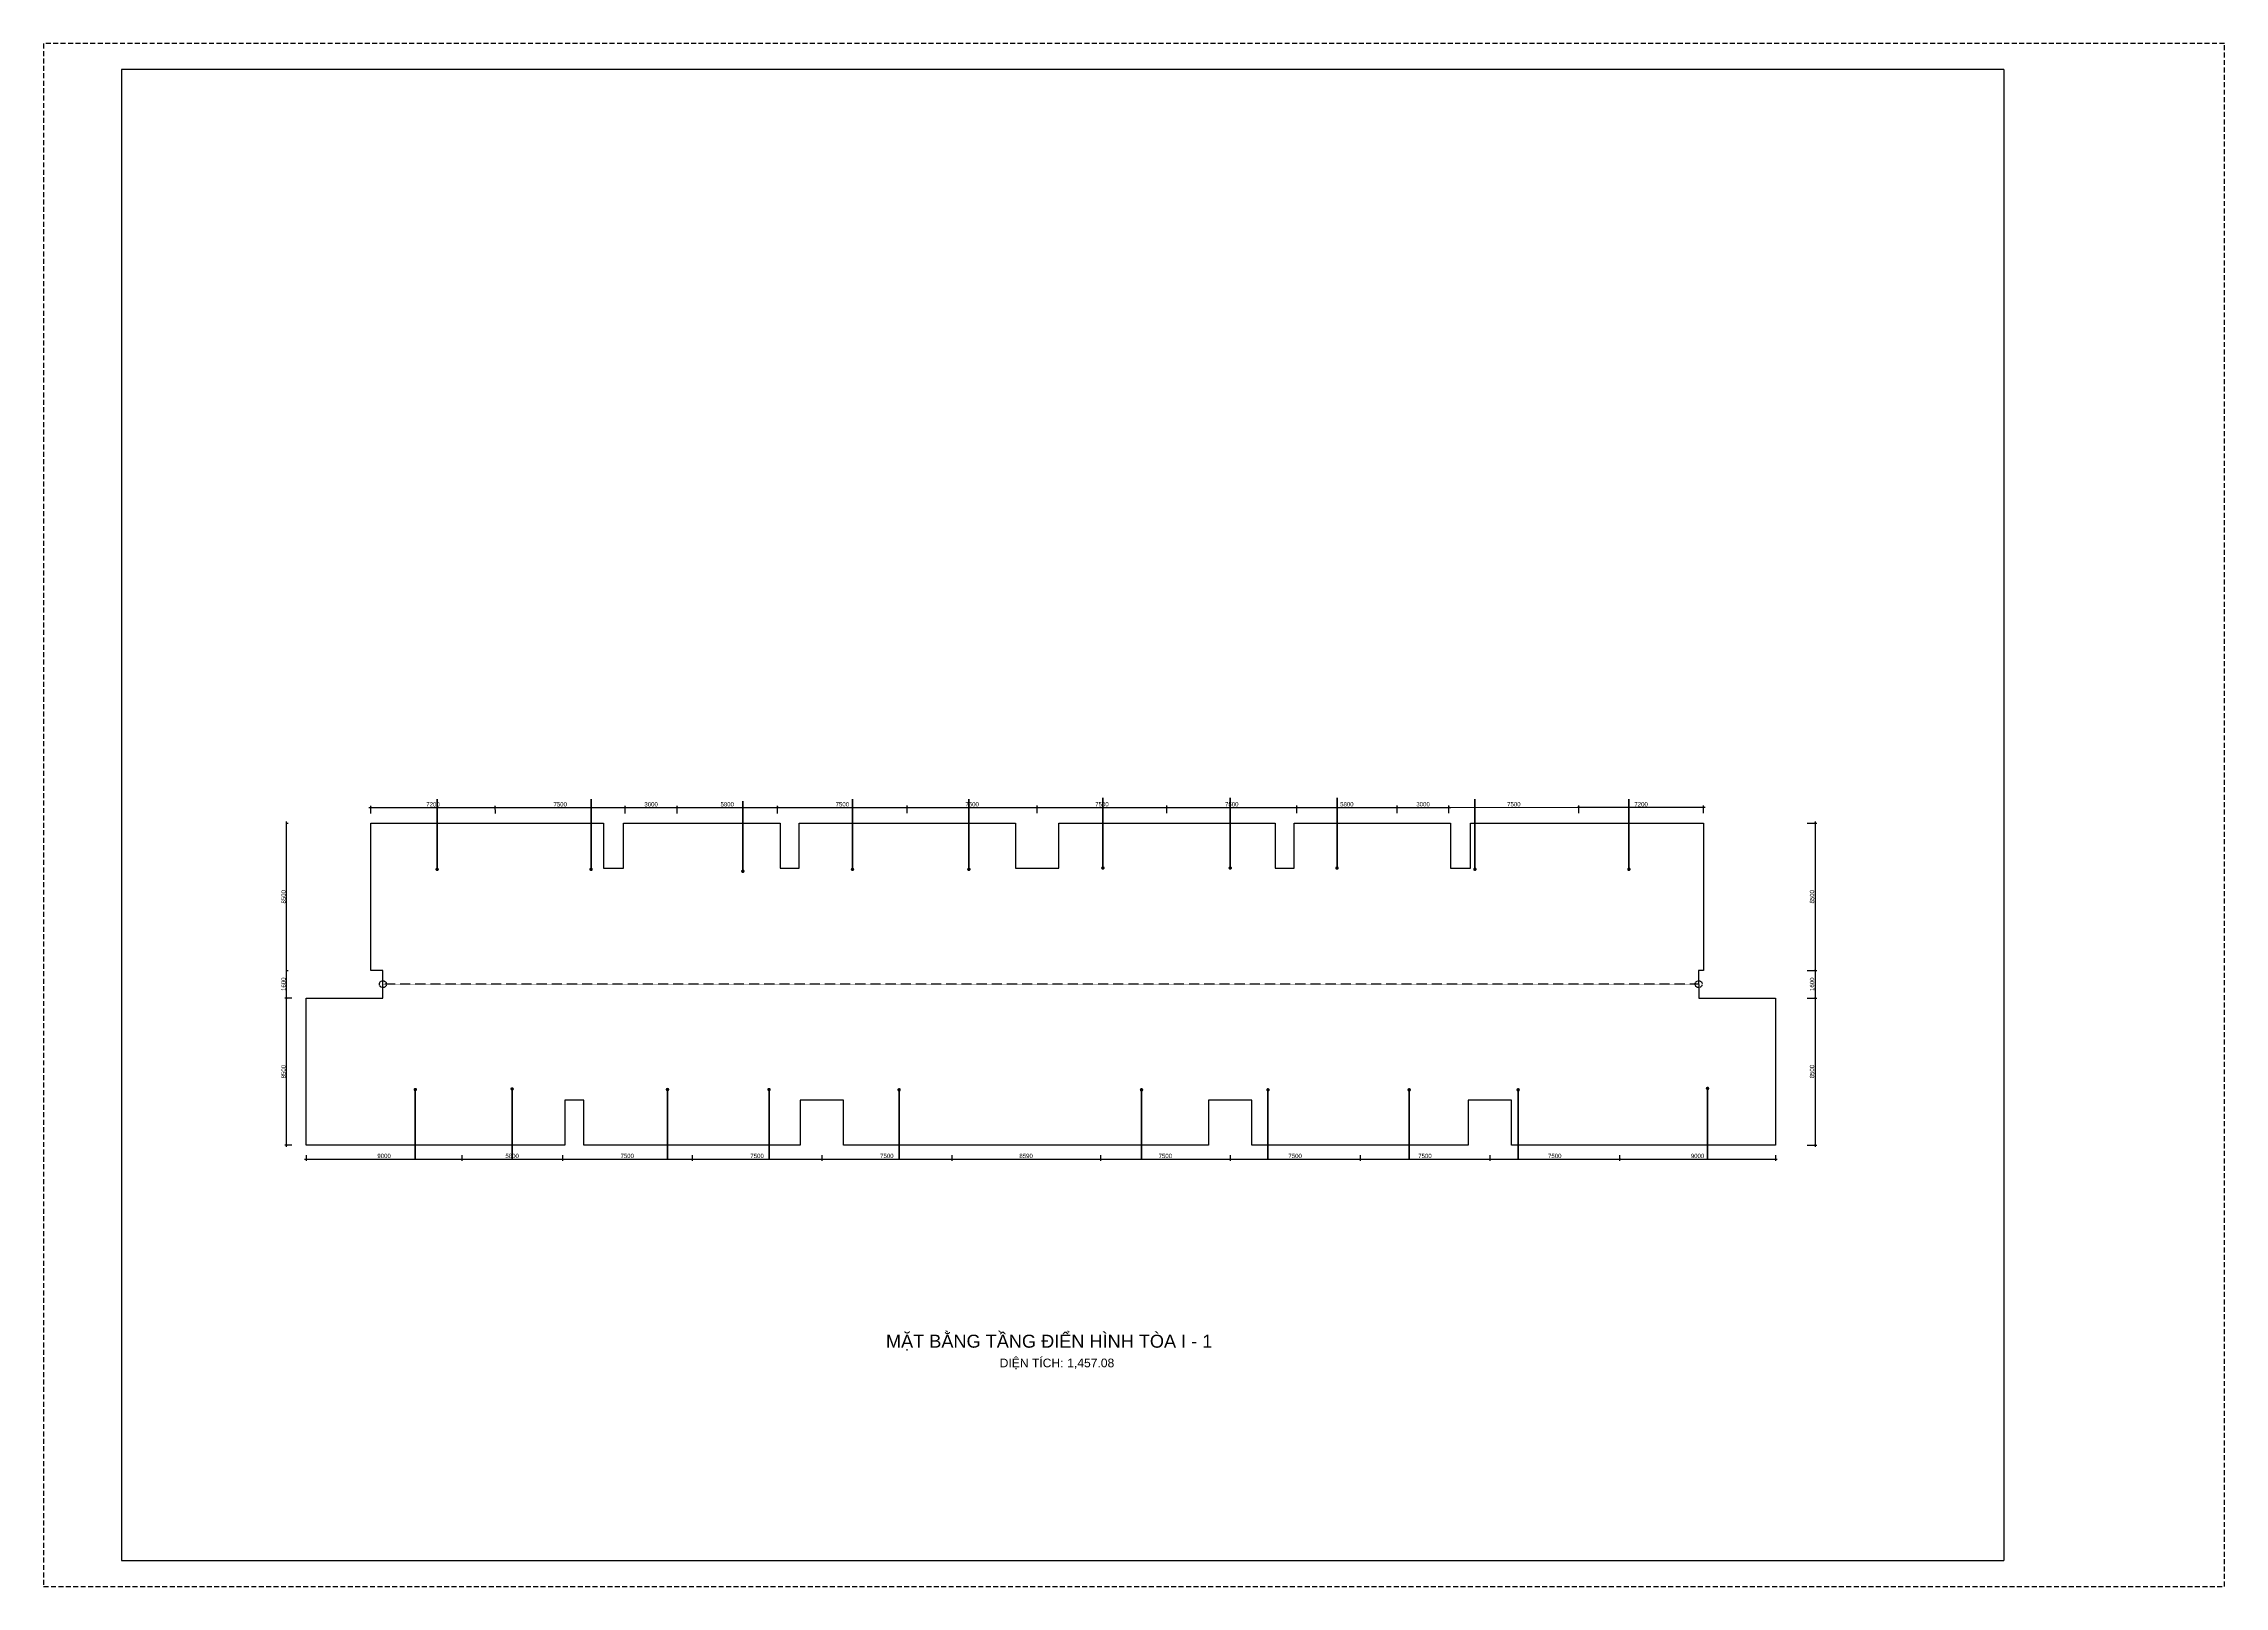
# Model space of a CAD drawing. Header units: millimetres. Extents: x 43 to 126043, y -89269 to -169.
import ezdxf
from ezdxf.enums import TextEntityAlignment as Align

# ---------------------------------------------------------------- set-up
doc = ezdxf.new("R2010")
doc.units = ezdxf.units.MM
doc.linetypes.add('HIDDEN', pattern=[9.525, 6.35, -3.175])
doc.layers.get('0').update_dxf_attribs({"color": 231})
doc.layers.get('DefPoints').update_dxf_attribs({"color": 191})
doc.layers.add('A-SHBD', color=7, linetype='Continuous', lineweight=35)
doc.layers.add('A-TEXT', color=255, linetype='Continuous', lineweight=25)
doc.layers.add('MDI-BAO', color=1, linetype='Continuous')
doc.layers.add('S-DIM', color=231, linetype='Continuous')
doc.layers.add('MDI-HANHLANG', color=5, linetype='HIDDEN', plot=False)
doc.styles.add('250602-MB CO CAU CĂN HO X1-3A-1$0$style1', font='arial.ttf')
doc.styles.add('VTK_Arial', font='arial.ttf', dxfattribs={"width": 0.8})
doc.dimstyles.new('250602-MB CO CAU CĂN HO X1-3A-1$0$Dim_50', dxfattribs={"dimscale": 50, "dimtxt": 2, "dimasz": 1.5, "dimexe": 1, "dimexo": 0, "dimgap": 1, "dimtad": 1, "dimdec": 0, "dimlfac": -1, "dimzin": 12, "dimdsep": 46, "dimtxsty": '250602-MB CO CAU CĂN HO X1-3A-1$0$style1', "dimblk1": '250602-MB CO CAU CĂN HO X1-3A-1$0$_ARCHTICK', "dimblk2": '250602-MB CO CAU CĂN HO X1-3A-1$0$_ARCHTICK', "dimsah": 1, "dimcen": 1.5, "dimdle": 1.5, "dimclrd": 256, "dimclre": 256, "dimclrt": 2, "dimadec": 1, "dimazin": 3, "dimtm": 1e-09, "dimtfac": 0.416667, "dimtdec": 0, "dimtix": 1, "dimtmove": 2, "dimatfit": 3, "dimfxl": 7, "dimfxlon": 1, "dimtolj": 1, "dimtzin": 0, "dimlwd": -1, "dimlwe": -1, "dimarcsym": 1})
doc.dimstyles.new('A-2.5-DIM100', dxfattribs={"dimscale": 100, "dimtxt": 2.5, "dimasz": 1, "dimexe": 1, "dimexo": 0, "dimgap": 0.5, "dimtad": 1, "dimdec": 0, "dimzin": 12, "dimdsep": 46, "dimtxsty": 'VTK_Arial', "dimblk": 'ARCHTICK', "dimcen": 0, "dimdle": 1, "dimclrd": 256, "dimclre": 256, "dimclrt": 7, "dimadec": 1, "dimazin": 3, "dimtfac": 1, "dimtdec": 0, "dimtmove": 0, "dimatfit": 2, "dimfxl": 20, "dimtolj": 1, "dimtzin": 0, "dimlwd": -1, "dimlwe": -1, "dimarcsym": 0})

# ---------------------------------------------------------------- blocks, each defined once
blk = doc.blocks.new('VTK-A1_BoKhungTen')
at = {"layer": 'DefPoints', "linetype": 'HIDDEN', "ltscale": 0.3}
blk.add_lwpolyline([(0, -594), (840, -594), (840, 0), (0, 0)], close=True, dxfattribs=at)
at = {"layer": 'DefPoints'}
for points in [[(755, -10), (30, -10), (30, -584), (755, -584)], [(755, -10), (755, -584)]]:
    blk.add_lwpolyline(points, dxfattribs=at)
blk = doc.blocks.new('250602-MB CO CAU CĂN HO X1-3A-1$0$_ARCHTICK')
at = {"color": 0, "linetype": 'ByBlock', "const_width": 0.15}
blk.add_lwpolyline([(-0.5, -0.5), (0.5, 0.5)], dxfattribs=at)
blk = doc.blocks.new('_ArchTick')
at = {"color": 0, "linetype": 'ByBlock', "const_width": 0.15}
blk.add_lwpolyline([(-0.5, -0.5), (0.5, 0.5)], dxfattribs=at)
blk = doc.blocks.new('*D12')
at = {"layer": 'DefPoints', "color": 0, "transparency": 16777216}
for p in [(18943, -44624, 0), (26142, -44281), (26143, -44624, 0)]:
    blk.add_point(p, dxfattribs=at)
at = {"layer": 'S-DIM', "transparency": 16777216}
for p, q in [((18843, -44282), (26243, -44281)), ((18943, -44624), (18942, -44182)), ((26143, -44624), (26142, -44181))]:
    blk.add_line(p, q, dxfattribs=at)
at = {"layer": 'S-DIM', "transparency": 16777216, "xscale": 100, "yscale": 100, "zscale": 100}
for p, rotation in [((18942, -44282), 180.0041459222777), ((26142, -44281), 0.004145922277721052)]:
    blk.add_blockref('_ArchTick', p, dxfattribs=dict(at, rotation=rotation))
at = {"layer": 'S-DIM', "color": 7, "transparency": 16777216, "insert": (22542, -44104), "char_height": 250, "attachment_point": 5, "rotation": 0.00415, "style": 'VTK_Arial'}
blk.add_mtext('\\A1;7200', dxfattribs=at)
blk = doc.blocks.new('*D13')
at = {"layer": 'DefPoints', "color": 0, "transparency": 16777216}
for p in [(26143, -44624, 0), (33642, -44280), (33643, -44624, 0)]:
    blk.add_point(p, dxfattribs=at)
at = {"layer": 'S-DIM', "transparency": 16777216}
for p, q in [((26043, -44281), (33743, -44280)), ((26143, -44624), (26142, -44181)), ((33643, -44624), (33642, -44180))]:
    blk.add_line(p, q, dxfattribs=at)
at = {"layer": 'S-DIM', "transparency": 16777216, "xscale": 100, "yscale": 100, "zscale": 100}
for p, rotation in [((26142, -44281), 180.0041459222777), ((33642, -44280), 0.004145922277682884)]:
    blk.add_blockref('_ArchTick', p, dxfattribs=dict(at, rotation=rotation))
at = {"layer": 'S-DIM', "color": 7, "transparency": 16777216, "insert": (29892, -44103), "char_height": 250, "attachment_point": 5, "rotation": 0.00415, "style": 'VTK_Arial'}
blk.add_mtext('\\A1;7500', dxfattribs=at)
blk = doc.blocks.new('*D14')
at = {"layer": 'DefPoints', "color": 0, "transparency": 16777216}
for p in [(33643, -44624, 0), (36642, -44280), (36643, -44623, 0)]:
    blk.add_point(p, dxfattribs=at)
at = {"layer": 'S-DIM', "transparency": 16777216}
for p, q in [((33543, -44280), (36743, -44280)), ((33643, -44624), (33642, -44180)), ((36643, -44623), (36642, -44180))]:
    blk.add_line(p, q, dxfattribs=at)
at = {"layer": 'S-DIM', "transparency": 16777216, "xscale": 100, "yscale": 100, "zscale": 100}
for p, rotation in [((33642, -44280), 180.0041459222777), ((36642, -44280), 0.004145922277682884)]:
    blk.add_blockref('_ArchTick', p, dxfattribs=dict(at, rotation=rotation))
at = {"layer": 'S-DIM', "color": 7, "transparency": 16777216, "insert": (35142, -44103), "char_height": 250, "attachment_point": 5, "rotation": 0.00415, "style": 'VTK_Arial'}
blk.add_mtext('\\A1;3000', dxfattribs=at)
blk = doc.blocks.new('*D15')
at = {"layer": 'DefPoints', "color": 0, "transparency": 16777216}
for p in [(36643, -44623, 0), (42442, -44280), (42443, -44638, 0)]:
    blk.add_point(p, dxfattribs=at)
at = {"layer": 'S-DIM', "transparency": 16777216}
for p, q in [((36543, -44280), (42543, -44280)), ((36643, -44623), (36642, -44180)), ((42443, -44638), (42442, -44180))]:
    blk.add_line(p, q, dxfattribs=at)
at = {"layer": 'S-DIM', "transparency": 16777216, "xscale": 100, "yscale": 100, "zscale": 100}
for p, rotation in [((36642, -44280), 180.0041459222777), ((42442, -44280), 0.004145922277682884)]:
    blk.add_blockref('_ArchTick', p, dxfattribs=dict(at, rotation=rotation))
at = {"layer": 'S-DIM', "color": 7, "transparency": 16777216, "insert": (39542, -44102), "char_height": 250, "attachment_point": 5, "rotation": 0.00415, "style": 'VTK_Arial'}
blk.add_mtext('\\A1;5800', dxfattribs=at)
blk = doc.blocks.new('*D16')
at = {"layer": 'DefPoints', "color": 0, "transparency": 16777216}
for p in [(42443, -44638, 0), (49942, -44279), (49943, -44622, 0)]:
    blk.add_point(p, dxfattribs=at)
at = {"layer": 'S-DIM', "transparency": 16777216}
for p, q in [((42343, -44280), (50043, -44279)), ((42443, -44638), (42442, -44180)), ((49943, -44622), (49942, -44179))]:
    blk.add_line(p, q, dxfattribs=at)
at = {"layer": 'S-DIM', "transparency": 16777216, "xscale": 100, "yscale": 100, "zscale": 100}
for p, rotation in [((42442, -44280), 180.0041459222777), ((49942, -44279), 0.004145922277682884)]:
    blk.add_blockref('_ArchTick', p, dxfattribs=dict(at, rotation=rotation))
at = {"layer": 'S-DIM', "color": 7, "transparency": 16777216, "insert": (46192, -44102), "char_height": 250, "attachment_point": 5, "rotation": 0.00415, "style": 'VTK_Arial'}
blk.add_mtext('\\A1;7500', dxfattribs=at)
blk = doc.blocks.new('*D17')
at = {"layer": 'DefPoints', "color": 0, "transparency": 16777216}
for p in [(49943, -44622, 0), (57442, -44279), (57443, -44622, 0)]:
    blk.add_point(p, dxfattribs=at)
at = {"layer": 'S-DIM', "transparency": 16777216}
for p, q in [((49843, -44279), (57543, -44279)), ((49943, -44622), (49942, -44179)), ((57443, -44622), (57442, -44179))]:
    blk.add_line(p, q, dxfattribs=at)
at = {"layer": 'S-DIM', "transparency": 16777216, "xscale": 100, "yscale": 100, "zscale": 100}
for p, rotation in [((49942, -44279), 180.0041459222777), ((57442, -44279), 0.004145922277682884)]:
    blk.add_blockref('_ArchTick', p, dxfattribs=dict(at, rotation=rotation))
at = {"layer": 'S-DIM', "color": 7, "transparency": 16777216, "insert": (53692, -44101), "char_height": 250, "attachment_point": 5, "rotation": 0.00415, "style": 'VTK_Arial'}
blk.add_mtext('\\A1;7500', dxfattribs=at)
blk = doc.blocks.new('*D18')
at = {"layer": 'DefPoints', "color": 0, "transparency": 16777216}
for p in [(57443, -44622, 0), (64942, -44278), (64943, -44621, 0)]:
    blk.add_point(p, dxfattribs=at)
at = {"layer": 'S-DIM', "transparency": 16777216}
for p, q in [((57343, -44279), (65043, -44278)), ((57443, -44622), (57442, -44179)), ((64943, -44621), (64942, -44178))]:
    blk.add_line(p, q, dxfattribs=at)
at = {"layer": 'S-DIM', "transparency": 16777216, "xscale": 100, "yscale": 100, "zscale": 100}
for p, rotation in [((57442, -44279), 180.0041459222777), ((64942, -44278), 0.004145922277682884)]:
    blk.add_blockref('_ArchTick', p, dxfattribs=dict(at, rotation=rotation))
at = {"layer": 'S-DIM', "color": 7, "transparency": 16777216, "insert": (61192, -44101), "char_height": 250, "attachment_point": 5, "rotation": 0.00415, "style": 'VTK_Arial'}
blk.add_mtext('\\A1;7500', dxfattribs=at)
blk = doc.blocks.new('*D19')
at = {"layer": 'DefPoints', "color": 0, "transparency": 16777216}
for p in [(64943, -44621, 0), (72442, -44278), (72443, -44621, 0)]:
    blk.add_point(p, dxfattribs=at)
at = {"layer": 'S-DIM', "transparency": 16777216}
for p, q in [((64843, -44278), (72543, -44278)), ((64943, -44621), (64942, -44178)), ((72443, -44621), (72442, -44178))]:
    blk.add_line(p, q, dxfattribs=at)
at = {"layer": 'S-DIM', "transparency": 16777216, "xscale": 100, "yscale": 100, "zscale": 100}
for p, rotation in [((64942, -44278), 180.0041459222777), ((72442, -44278), 0.004145922277682884)]:
    blk.add_blockref('_ArchTick', p, dxfattribs=dict(at, rotation=rotation))
at = {"layer": 'S-DIM', "color": 7, "transparency": 16777216, "insert": (68692, -44100), "char_height": 250, "attachment_point": 5, "rotation": 0.00415, "style": 'VTK_Arial'}
blk.add_mtext('\\A1;7500', dxfattribs=at)
blk = doc.blocks.new('*D20')
at = {"layer": 'DefPoints', "color": 0, "transparency": 16777216}
for p in [(72443, -44621, 0), (78242, -44277), (78243, -44620, 0)]:
    blk.add_point(p, dxfattribs=at)
at = {"layer": 'S-DIM', "transparency": 16777216}
for p, q in [((72343, -44278), (78343, -44277)), ((72443, -44621), (72442, -44178)), ((78243, -44620), (78242, -44177))]:
    blk.add_line(p, q, dxfattribs=at)
at = {"layer": 'S-DIM', "transparency": 16777216, "xscale": 100, "yscale": 100, "zscale": 100}
for p, rotation in [((72442, -44278), 180.0041459222777), ((78242, -44277), 0.004145922277682884)]:
    blk.add_blockref('_ArchTick', p, dxfattribs=dict(at, rotation=rotation))
at = {"layer": 'S-DIM', "color": 7, "transparency": 16777216, "insert": (75342, -44100), "char_height": 250, "attachment_point": 5, "rotation": 0.00415, "style": 'VTK_Arial'}
blk.add_mtext('\\A1;5800', dxfattribs=at)
blk = doc.blocks.new('*D21')
at = {"layer": 'DefPoints', "color": 0, "transparency": 16777216}
for p in [(78243, -44620, 0), (81243, -44277), (81243, -44621, 0)]:
    blk.add_point(p, dxfattribs=at)
at = {"layer": 'S-DIM', "transparency": 16777216}
for p, q in [((78143, -44277), (81343, -44277)), ((78243, -44620), (78242, -44177)), ((81243, -44621), (81243, -44177))]:
    blk.add_line(p, q, dxfattribs=at)
at = {"layer": 'S-DIM', "transparency": 16777216, "xscale": 100, "yscale": 100, "zscale": 100}
for p, rotation in [((78242, -44277), 180.0041459222777), ((81243, -44277), 0.004145922277682884)]:
    blk.add_blockref('_ArchTick', p, dxfattribs=dict(at, rotation=rotation))
at = {"layer": 'S-DIM', "color": 7, "transparency": 16777216, "insert": (79743, -44099), "char_height": 250, "attachment_point": 5, "rotation": 0.00415, "style": 'VTK_Arial'}
blk.add_mtext('\\A1;3000', dxfattribs=at)
blk = doc.blocks.new('*D22')
at = {"layer": 'DefPoints', "color": 0, "transparency": 16777216}
for p in [(81243, -44621, 0), (88743, -44276), (88743, -44621, 0)]:
    blk.add_point(p, dxfattribs=at)
at = {"layer": 'S-DIM', "transparency": 16777216}
for p, q in [((81143, -44277), (88843, -44276)), ((81243, -44621), (81243, -44177)), ((88743, -44621), (88743, -44176))]:
    blk.add_line(p, q, dxfattribs=at)
at = {"layer": 'S-DIM', "transparency": 16777216, "xscale": 100, "yscale": 100, "zscale": 100}
for p, rotation in [((81243, -44277), 180.0041459222777), ((88743, -44276), 0.004145922277682884)]:
    blk.add_blockref('_ArchTick', p, dxfattribs=dict(at, rotation=rotation))
at = {"layer": 'S-DIM', "color": 7, "transparency": 16777216, "insert": (84993, -44099), "char_height": 250, "attachment_point": 5, "rotation": 0.00415, "style": 'VTK_Arial'}
blk.add_mtext('\\A1;7500', dxfattribs=at)
blk = doc.blocks.new('*D23')
at = {"layer": 'DefPoints', "color": 0, "transparency": 16777216}
for p in [(88743, -44621, 0), (95943, -44276), (95943, -44621, 0)]:
    blk.add_point(p, dxfattribs=at)
at = {"layer": 'S-DIM', "transparency": 16777216}
for p, q in [((88643, -44276), (96043, -44276)), ((88743, -44621), (88743, -44176)), ((95943, -44621), (95943, -44176))]:
    blk.add_line(p, q, dxfattribs=at)
at = {"layer": 'S-DIM', "transparency": 16777216, "xscale": 100, "yscale": 100, "zscale": 100}
for p, rotation in [((88743, -44276), 180.0041459222777), ((95943, -44276), 0.004145922277682884)]:
    blk.add_blockref('_ArchTick', p, dxfattribs=dict(at, rotation=rotation))
at = {"layer": 'S-DIM', "color": 7, "transparency": 16777216, "insert": (92343, -44099), "char_height": 250, "attachment_point": 5, "rotation": 0.00415, "style": 'VTK_Arial'}
blk.add_mtext('\\A1;7200', dxfattribs=at)
blk = doc.blocks.new('*D24')
at = {"layer": 'DefPoints', "color": 0, "transparency": 16777216}
for p in [(14082, -55291), (14384, -55291), (14384, -63791, 0)]:
    blk.add_point(p, dxfattribs=at)
at = {"layer": 'S-DIM', "transparency": 16777216}
for p, q in [((14384, -55291), (13982, -55291)), ((14082, -63891), (14082, -55191)), ((14384, -63791), (13982, -63791))]:
    blk.add_line(p, q, dxfattribs=at)
at = {"layer": 'S-DIM', "transparency": 16777216, "xscale": 100, "yscale": 100, "zscale": 100}
for p, rotation in [((14082, -55291), 90), ((14082, -63791), 270)]:
    blk.add_blockref('_ArchTick', p, dxfattribs=dict(at, rotation=rotation))
at = {"layer": 'S-DIM', "color": 7, "transparency": 16777216, "insert": (13904, -59541), "char_height": 250, "attachment_point": 5, "rotation": 90, "style": 'VTK_Arial'}
blk.add_mtext('\\A1;8500', dxfattribs=at)
blk = doc.blocks.new('*D25')
at = {"layer": 'DefPoints', "color": 0, "transparency": 16777216}
for p in [(14082, -53691, 0), (14082, -53691), (14384, -55291)]:
    blk.add_point(p, dxfattribs=at)
at = {"layer": 'S-DIM', "transparency": 16777216}
for p, q in [((14082, -55391), (14082, -53591)), ((14082, -53691), (14182, -53691)), ((14384, -55291), (13982, -55291))]:
    blk.add_line(p, q, dxfattribs=at)
at = {"layer": 'S-DIM', "transparency": 16777216, "xscale": 100, "yscale": 100, "zscale": 100}
for p, rotation in [((14082, -53691), 90), ((14082, -55291), 270)]:
    blk.add_blockref('_ArchTick', p, dxfattribs=dict(at, rotation=rotation))
at = {"layer": 'S-DIM', "color": 7, "transparency": 16777216, "insert": (13904, -54491), "char_height": 250, "attachment_point": 5, "rotation": 90, "style": 'VTK_Arial'}
blk.add_mtext('\\A1;1600', dxfattribs=at)
blk = doc.blocks.new('*D26')
at = {"layer": 'DefPoints', "color": 0, "transparency": 16777216}
for p in [(14082, -45191, 0), (14082, -45191), (14082, -53691, 0)]:
    blk.add_point(p, dxfattribs=at)
at = {"layer": 'S-DIM', "transparency": 16777216}
for p, q in [((14082, -53791), (14082, -45091)), ((14082, -45191), (14182, -45191)), ((14082, -53691), (14182, -53691))]:
    blk.add_line(p, q, dxfattribs=at)
at = {"layer": 'S-DIM', "transparency": 16777216, "xscale": 100, "yscale": 100, "zscale": 100}
for p, rotation in [((14082, -45191), 90), ((14082, -53691), 270)]:
    blk.add_blockref('_ArchTick', p, dxfattribs=dict(at, rotation=rotation))
at = {"layer": 'S-DIM', "color": 7, "transparency": 16777216, "insert": (13904, -49441), "char_height": 250, "attachment_point": 5, "rotation": 90, "style": 'VTK_Arial'}
blk.add_mtext('\\A1;8500', dxfattribs=at)
blk = doc.blocks.new('*D27')
at = {"layer": 'DefPoints', "color": 0, "transparency": 16777216}
for p in [(15214, -64357, 0), (24214, -64357, 0), (24214, -64588)]:
    blk.add_point(p, dxfattribs=at)
at = {"layer": 'S-DIM', "transparency": 16777216}
for p, q in [((15114, -64588), (24314, -64588)), ((15214, -64357), (15214, -64688)), ((24214, -64357), (24214, -64688))]:
    blk.add_line(p, q, dxfattribs=at)
at = {"layer": 'S-DIM', "transparency": 16777216, "xscale": 100, "yscale": 100, "zscale": 100, "rotation": 180}
blk.add_blockref('_ArchTick', (15214, -64588), dxfattribs=at)
at = {"layer": 'S-DIM', "transparency": 16777216, "xscale": 100, "yscale": 100, "zscale": 100}
blk.add_blockref('_ArchTick', (24214, -64588), dxfattribs=at)
at = {"layer": 'S-DIM', "color": 7, "transparency": 16777216, "insert": (19714, -64410), "char_height": 250, "attachment_point": 5, "style": 'VTK_Arial'}
blk.add_mtext('\\A1;9000', dxfattribs=at)
blk = doc.blocks.new('*D28')
at = {"layer": 'DefPoints', "color": 0, "transparency": 16777216}
for p in [(24214, -64357, 0), (30014, -64357, 0), (30014, -64588)]:
    blk.add_point(p, dxfattribs=at)
at = {"layer": 'S-DIM', "transparency": 16777216}
for p, q in [((24114, -64588), (30114, -64588)), ((24214, -64357), (24214, -64688)), ((30014, -64357), (30014, -64688))]:
    blk.add_line(p, q, dxfattribs=at)
at = {"layer": 'S-DIM', "transparency": 16777216, "xscale": 100, "yscale": 100, "zscale": 100, "rotation": 180}
blk.add_blockref('_ArchTick', (24214, -64588), dxfattribs=at)
at = {"layer": 'S-DIM', "transparency": 16777216, "xscale": 100, "yscale": 100, "zscale": 100}
blk.add_blockref('_ArchTick', (30014, -64588), dxfattribs=at)
at = {"layer": 'S-DIM', "color": 7, "transparency": 16777216, "insert": (27114, -64410), "char_height": 250, "attachment_point": 5, "style": 'VTK_Arial'}
blk.add_mtext('\\A1;5800', dxfattribs=at)
blk = doc.blocks.new('*D29')
at = {"layer": 'DefPoints', "color": 0, "transparency": 16777216}
for p in [(30014, -64357, 0), (37514, -64357, 0), (37514, -64588)]:
    blk.add_point(p, dxfattribs=at)
at = {"layer": 'S-DIM', "transparency": 16777216}
for p, q in [((29914, -64588), (37614, -64588)), ((30014, -64357), (30014, -64688)), ((37514, -64357), (37514, -64688))]:
    blk.add_line(p, q, dxfattribs=at)
at = {"layer": 'S-DIM', "transparency": 16777216, "xscale": 100, "yscale": 100, "zscale": 100, "rotation": 180}
blk.add_blockref('_ArchTick', (30014, -64588), dxfattribs=at)
at = {"layer": 'S-DIM', "transparency": 16777216, "xscale": 100, "yscale": 100, "zscale": 100}
blk.add_blockref('_ArchTick', (37514, -64588), dxfattribs=at)
at = {"layer": 'S-DIM', "color": 7, "transparency": 16777216, "insert": (33764, -64410), "char_height": 250, "attachment_point": 5, "style": 'VTK_Arial'}
blk.add_mtext('\\A1;7500', dxfattribs=at)
blk = doc.blocks.new('*D30')
at = {"layer": 'DefPoints', "color": 0, "transparency": 16777216}
for p in [(37514, -64357, 0), (45014, -64357, 0), (45014, -64588)]:
    blk.add_point(p, dxfattribs=at)
at = {"layer": 'S-DIM', "transparency": 16777216}
for p, q in [((37414, -64588), (45114, -64588)), ((37514, -64357), (37514, -64688)), ((45014, -64357), (45014, -64688))]:
    blk.add_line(p, q, dxfattribs=at)
at = {"layer": 'S-DIM', "transparency": 16777216, "xscale": 100, "yscale": 100, "zscale": 100, "rotation": 180}
blk.add_blockref('_ArchTick', (37514, -64588), dxfattribs=at)
at = {"layer": 'S-DIM', "transparency": 16777216, "xscale": 100, "yscale": 100, "zscale": 100}
blk.add_blockref('_ArchTick', (45014, -64588), dxfattribs=at)
at = {"layer": 'S-DIM', "color": 7, "transparency": 16777216, "insert": (41264, -64410), "char_height": 250, "attachment_point": 5, "style": 'VTK_Arial'}
blk.add_mtext('\\A1;7500', dxfattribs=at)
blk = doc.blocks.new('*D31')
at = {"layer": 'DefPoints', "color": 0, "transparency": 16777216}
for p in [(45014, -64357, 0), (52514, -64357, 0), (52514, -64588)]:
    blk.add_point(p, dxfattribs=at)
at = {"layer": 'S-DIM', "transparency": 16777216}
for p, q in [((44914, -64588), (52614, -64588)), ((45014, -64357), (45014, -64688)), ((52514, -64357), (52514, -64688))]:
    blk.add_line(p, q, dxfattribs=at)
at = {"layer": 'S-DIM', "transparency": 16777216, "xscale": 100, "yscale": 100, "zscale": 100, "rotation": 180}
blk.add_blockref('_ArchTick', (45014, -64588), dxfattribs=at)
at = {"layer": 'S-DIM', "transparency": 16777216, "xscale": 100, "yscale": 100, "zscale": 100}
blk.add_blockref('_ArchTick', (52514, -64588), dxfattribs=at)
at = {"layer": 'S-DIM', "color": 7, "transparency": 16777216, "insert": (48764, -64410), "char_height": 250, "attachment_point": 5, "style": 'VTK_Arial'}
blk.add_mtext('\\A1;7500', dxfattribs=at)
blk = doc.blocks.new('*D32')
at = {"layer": 'DefPoints', "color": 0, "transparency": 16777216}
for p in [(52514, -64357, 0), (61104, -64357, 0), (61104, -64588)]:
    blk.add_point(p, dxfattribs=at)
at = {"layer": 'S-DIM', "transparency": 16777216}
for p, q in [((52414, -64588), (61204, -64588)), ((52514, -64357), (52514, -64688)), ((61104, -64357), (61104, -64688))]:
    blk.add_line(p, q, dxfattribs=at)
at = {"layer": 'S-DIM', "transparency": 16777216, "xscale": 100, "yscale": 100, "zscale": 100, "rotation": 180}
blk.add_blockref('_ArchTick', (52514, -64588), dxfattribs=at)
at = {"layer": 'S-DIM', "transparency": 16777216, "xscale": 100, "yscale": 100, "zscale": 100}
blk.add_blockref('_ArchTick', (61104, -64588), dxfattribs=at)
at = {"layer": 'S-DIM', "color": 7, "transparency": 16777216, "insert": (56809, -64410), "char_height": 250, "attachment_point": 5, "style": 'VTK_Arial'}
blk.add_mtext('\\A1;8590', dxfattribs=at)
blk = doc.blocks.new('*D33')
at = {"layer": 'DefPoints', "color": 0, "transparency": 16777216}
for p in [(61104, -64357, 0), (68604, -64357, 0), (68604, -64588)]:
    blk.add_point(p, dxfattribs=at)
at = {"layer": 'S-DIM', "transparency": 16777216}
for p, q in [((61004, -64588), (68704, -64588)), ((61104, -64357), (61104, -64688)), ((68604, -64357), (68604, -64688))]:
    blk.add_line(p, q, dxfattribs=at)
at = {"layer": 'S-DIM', "transparency": 16777216, "xscale": 100, "yscale": 100, "zscale": 100, "rotation": 180}
blk.add_blockref('_ArchTick', (61104, -64588), dxfattribs=at)
at = {"layer": 'S-DIM', "transparency": 16777216, "xscale": 100, "yscale": 100, "zscale": 100}
blk.add_blockref('_ArchTick', (68604, -64588), dxfattribs=at)
at = {"layer": 'S-DIM', "color": 7, "transparency": 16777216, "insert": (64854, -64410), "char_height": 250, "attachment_point": 5, "style": 'VTK_Arial'}
blk.add_mtext('\\A1;7500', dxfattribs=at)
blk = doc.blocks.new('*D34')
at = {"layer": 'DefPoints', "color": 0, "transparency": 16777216}
for p in [(68604, -64357, 0), (76104, -64357, 0), (76104, -64588)]:
    blk.add_point(p, dxfattribs=at)
at = {"layer": 'S-DIM', "transparency": 16777216}
for p, q in [((68504, -64588), (76204, -64588)), ((68604, -64357), (68604, -64688)), ((76104, -64357), (76104, -64688))]:
    blk.add_line(p, q, dxfattribs=at)
at = {"layer": 'S-DIM', "transparency": 16777216, "xscale": 100, "yscale": 100, "zscale": 100, "rotation": 180}
blk.add_blockref('_ArchTick', (68604, -64588), dxfattribs=at)
at = {"layer": 'S-DIM', "transparency": 16777216, "xscale": 100, "yscale": 100, "zscale": 100}
blk.add_blockref('_ArchTick', (76104, -64588), dxfattribs=at)
at = {"layer": 'S-DIM', "color": 7, "transparency": 16777216, "insert": (72354, -64410), "char_height": 250, "attachment_point": 5, "style": 'VTK_Arial'}
blk.add_mtext('\\A1;7500', dxfattribs=at)
blk = doc.blocks.new('*D35')
at = {"layer": 'DefPoints', "color": 0, "transparency": 16777216}
for p in [(76104, -64357, 0), (83604, -64357, 0), (83604, -64588)]:
    blk.add_point(p, dxfattribs=at)
at = {"layer": 'S-DIM', "transparency": 16777216}
for p, q in [((76004, -64588), (83704, -64588)), ((76104, -64357), (76104, -64688)), ((83604, -64357), (83604, -64688))]:
    blk.add_line(p, q, dxfattribs=at)
at = {"layer": 'S-DIM', "transparency": 16777216, "xscale": 100, "yscale": 100, "zscale": 100, "rotation": 180}
blk.add_blockref('_ArchTick', (76104, -64588), dxfattribs=at)
at = {"layer": 'S-DIM', "transparency": 16777216, "xscale": 100, "yscale": 100, "zscale": 100}
blk.add_blockref('_ArchTick', (83604, -64588), dxfattribs=at)
at = {"layer": 'S-DIM', "color": 7, "transparency": 16777216, "insert": (79854, -64410), "char_height": 250, "attachment_point": 5, "style": 'VTK_Arial'}
blk.add_mtext('\\A1;7500', dxfattribs=at)
blk = doc.blocks.new('*D36')
at = {"layer": 'DefPoints', "color": 0, "transparency": 16777216}
for p in [(83604, -64357, 0), (91104, -64357, 0), (91104, -64588)]:
    blk.add_point(p, dxfattribs=at)
at = {"layer": 'S-DIM', "transparency": 16777216}
for p, q in [((83504, -64588), (91204, -64588)), ((83604, -64357), (83604, -64688)), ((91104, -64357), (91104, -64688))]:
    blk.add_line(p, q, dxfattribs=at)
at = {"layer": 'S-DIM', "transparency": 16777216, "xscale": 100, "yscale": 100, "zscale": 100, "rotation": 180}
blk.add_blockref('_ArchTick', (83604, -64588), dxfattribs=at)
at = {"layer": 'S-DIM', "transparency": 16777216, "xscale": 100, "yscale": 100, "zscale": 100}
blk.add_blockref('_ArchTick', (91104, -64588), dxfattribs=at)
at = {"layer": 'S-DIM', "color": 7, "transparency": 16777216, "insert": (87354, -64410), "char_height": 250, "attachment_point": 5, "style": 'VTK_Arial'}
blk.add_mtext('\\A1;7500', dxfattribs=at)
blk = doc.blocks.new('*D37')
at = {"layer": 'DefPoints', "color": 0, "transparency": 16777216}
for p in [(91104, -64357, 0), (100104, -64357, 0), (100104, -64588)]:
    blk.add_point(p, dxfattribs=at)
at = {"layer": 'S-DIM', "transparency": 16777216}
for p, q in [((91004, -64588), (100204, -64588)), ((91104, -64357), (91104, -64688)), ((100104, -64357), (100104, -64688))]:
    blk.add_line(p, q, dxfattribs=at)
at = {"layer": 'S-DIM', "transparency": 16777216, "xscale": 100, "yscale": 100, "zscale": 100, "rotation": 180}
blk.add_blockref('_ArchTick', (91104, -64588), dxfattribs=at)
at = {"layer": 'S-DIM', "transparency": 16777216, "xscale": 100, "yscale": 100, "zscale": 100}
blk.add_blockref('_ArchTick', (100104, -64588), dxfattribs=at)
at = {"layer": 'S-DIM', "color": 7, "transparency": 16777216, "insert": (95604, -64410), "char_height": 250, "attachment_point": 5, "style": 'VTK_Arial'}
blk.add_mtext('\\A1;9000', dxfattribs=at)
blk = doc.blocks.new('*D38')
at = {"layer": 'DefPoints', "color": 0, "transparency": 16777216}
for p in [(101934, -45191), (101934, -53691), (102396, -53691)]:
    blk.add_point(p, dxfattribs=at)
at = {"layer": 'S-DIM', "transparency": 16777216}
for p, q in [((101934, -45191), (102496, -45191)), ((102396, -45091), (102396, -53791)), ((101934, -53691), (102496, -53691))]:
    blk.add_line(p, q, dxfattribs=at)
at = {"layer": 'S-DIM', "transparency": 16777216, "xscale": 100, "yscale": 100, "zscale": 100}
for p, rotation in [((102396, -45191), 90), ((102396, -53691), 270)]:
    blk.add_blockref('_ArchTick', p, dxfattribs=dict(at, rotation=rotation))
at = {"layer": 'S-DIM', "color": 7, "transparency": 16777216, "insert": (102219, -49441), "char_height": 250, "attachment_point": 5, "rotation": 90, "style": 'VTK_Arial'}
blk.add_mtext('\\A1;8500', dxfattribs=at)
blk = doc.blocks.new('*D39')
at = {"layer": 'DefPoints', "color": 0, "transparency": 16777216}
for p in [(101934, -53691), (101934, -55291), (102396, -55291)]:
    blk.add_point(p, dxfattribs=at)
at = {"layer": 'S-DIM', "transparency": 16777216}
for p, q in [((101934, -53691), (102496, -53691)), ((102396, -53591), (102396, -55391)), ((101934, -55291), (102496, -55291))]:
    blk.add_line(p, q, dxfattribs=at)
at = {"layer": 'S-DIM', "transparency": 16777216, "xscale": 100, "yscale": 100, "zscale": 100}
for p, rotation in [((102396, -53691), 90), ((102396, -55291), 270)]:
    blk.add_blockref('_ArchTick', p, dxfattribs=dict(at, rotation=rotation))
at = {"layer": 'S-DIM', "color": 7, "transparency": 16777216, "insert": (102219, -54491), "char_height": 250, "attachment_point": 5, "rotation": 90, "style": 'VTK_Arial'}
blk.add_mtext('\\A1;1600', dxfattribs=at)
blk = doc.blocks.new('*D40')
at = {"layer": 'DefPoints', "color": 0, "transparency": 16777216}
for p in [(101934, -55291), (101934, -63791), (102396, -63791)]:
    blk.add_point(p, dxfattribs=at)
at = {"layer": 'S-DIM', "transparency": 16777216}
for p, q in [((101934, -55291), (102496, -55291)), ((102396, -55191), (102396, -63891)), ((101934, -63791), (102496, -63791))]:
    blk.add_line(p, q, dxfattribs=at)
at = {"layer": 'S-DIM', "transparency": 16777216, "xscale": 100, "yscale": 100, "zscale": 100}
for p, rotation in [((102396, -55291), 90), ((102396, -63791), 270)]:
    blk.add_blockref('_ArchTick', p, dxfattribs=dict(at, rotation=rotation))
at = {"layer": 'S-DIM', "color": 7, "transparency": 16777216, "insert": (102219, -59541), "char_height": 250, "attachment_point": 5, "rotation": 90, "style": 'VTK_Arial'}
blk.add_mtext('\\A1;8500', dxfattribs=at)

msp = doc.modelspace()

# ---------------------------------------------------------------- linework, layer by layer
at = {"layer": 'MDI-BAO', "elevation": 0}
msp.add_lwpolyline([(18942.5, -45190.7), (32393.2, -45190.7), (32393.2, -47790.4), (33547.8, -47790.7), (33547.6, -45190.7), (42593.2, -45190.7), (42593.2, -47790.2), (43693.2, -47790.1), (43693.2, -45190.7), (56193.2, -45190.7), (56193.2, -47790.1), (58693.2, -47790.4), (58693.2, -45190.7), (71193.2, -45190.7), (71193.2, -47790.1), (72293.2, -47790.7), (72293.2, -45190.7), (81322.8, -45190.7), (81323, -47790.2), (82492.8, -47790.7), (82492.8, -45190.7), (95942.8, -45190.7), (95942.8, -53690.7), (95665.9, -53690.7), (95672.7, -55290.7), (100104.3, -55290.7), (100104.3, -63790.7), (84854.3, -63790.7), (84854.3, -61191.3), (82354.3, -61191.3), (82354.3, -63790.7), (69854.3, -63790.7), (69854.4, -61191.3), (67354.3, -61191.1), (67354.3, -63790.7), (46264.3, -63790.7), (46264.3, -61191.1), (43764.3, -61191.1), (43764.3, -63790.7), (31264.3, -63790.7), (31264.4, -61191.3), (30164.3, -61190.8), (30164.3, -63790.7), (15214.3, -63790.7), (15214.3, -55290.7), (19652, -55290.7), (19646.7, -53690.7), (18942.5, -53690.7)], close=True, dxfattribs=at)
at = {"layer": 'MDI-HANHLANG'}
msp.add_line((95669.3, -54490.7), (19649.3, -54490.7), dxfattribs=at)
for centre in [(19649.3, -54490.7), (95669.3, -54490.7)]:
    msp.add_circle(centre, 200, dxfattribs=at)

# ---------------------------------------------------------------- block references
at = {"layer": 'DefPoints', "xscale": 150, "yscale": 150, "zscale": 150}
msp.add_blockref('VTK-A1_BoKhungTen', (43.4, -168.9), dxfattribs=at)

# ---------------------------------------------------------------- texts
at = {"layer": 'A-TEXT', "style": 'VTK_Arial'}
msp.add_text('MẶT BẰNG TẦNG ĐIỂN HÌNH TÒA I - 1', height=750, dxfattribs=at).set_placement((58141.5, -75483.9), align=Align.CENTER)
for s, p in [('DIỆN TÍCH:', (55283.9, -76615)), ('1,457.08', (59185.3, -76615))]:
    msp.add_text(s, height=500, dxfattribs=at).set_placement(p)

# ---------------------------------------------------------------- dimensions: what is measured, and where the dimension line sits
at = {"layer": 'S-DIM'}
for p1, p2, distance, picture, middle in [((18942.5, -44624.1, 0), (26142.5, -44623.6, 0), 342.6, '*D12', (22542.5, -44103.6)), ((101934, -45190.7), (101934, -53690.7), 462.3, '*D38', (102218.7, -49440.7)), ((14383.6, -63790.7, 0), (14383.6, -55290.7), 302.1, '*D24', (13903.9, -59540.7)), ((15214.3, -64357.3, 0), (24214.3, -64357.3, 0), -230.7, '*D27', (19714.3, -64410.4))]:
    dim = msp.add_aligned_dim(p1=p1, p2=p2, distance=distance, dimstyle='A-2.5-DIM100', override={"dimpost": '\\X'}, dxfattribs=at)
    dim.commit()
    dim.dimension.update_dxf_attribs({"geometry": picture, "text_midpoint": middle})
for base, p1, p2, angle, picture, middle in [((33642.5, -44280.5), (26142.5, -44623.6, 0), (33642.5, -44623.6, 0), 180.004146, '*D13', (29892.5, -44103.1)), ((36642.5, -44280.2), (33642.5, -44623.6, 0), (36642.5, -44623.4, 0), 180.004146, '*D14', (35142.5, -44102.6)), ((42442.5, -44279.8), (36642.5, -44623.4, 0), (42442.5, -44638, 0), 180.004146, '*D15', (39542.5, -44102.4)), ((49942.5, -44279.3), (42442.5, -44638, 0), (49942.5, -44622.4, 0), 180.004146, '*D16', (46192.5, -44101.9)), ((57442.5, -44278.7), (49942.5, -44622.4, 0), (57442.5, -44621.9, 0), 180.004146, '*D17', (53692.5, -44101.4)), ((64942.5, -44278.2), (57442.5, -44621.9, 0), (64942.5, -44621.3, 0), 180.004146, '*D18', (61192.5, -44100.8)), ((72442.5, -44277.6), (64942.5, -44621.3, 0), (72442.5, -44620.8, 0), 180.004146, '*D19', (68692.5, -44100.3)), ((78242.5, -44277.2), (72442.5, -44620.8, 0), (78242.5, -44620.4, 0), 180.004146, '*D20', (75342.5, -44099.8)), ((81242.8, -44277), (78242.5, -44620.4, 0), (81242.8, -44620.6, 0), 180.004146, '*D21', (79742.6, -44099.4)), ((88742.8, -44276.5), (81242.8, -44620.6, 0), (88742.8, -44620.6, 0), 180.004146, '*D22', (84992.8, -44099.1)), ((95942.8, -44275.9), (88742.8, -44620.6, 0), (95942.8, -44620.6, 0), 180.004146, '*D23', (92342.8, -44098.6)), ((14081.5, -45190.7), (14081.5, -53690.7, 0), (14081.5, -45190.7, 0), 270, '*D26', (13903.9, -49440.7)), ((14081.5, -53690.7), (14383.6, -55290.7), (14081.5, -53690.7, 0), 270, '*D25', (13903.9, -54490.7)), ((102396.3, -55290.7), (101934, -53690.7), (101934, -55290.7), 90, '*D39', (102218.7, -54490.7)), ((102396.3, -63790.7), (101934, -55290.7), (101934, -63790.7), 90, '*D40', (102218.7, -59540.7)), ((30014.3, -64588), (24214.3, -64357.3, 0), (30014.3, -64357.3, 0), 180, '*D28', (27114.3, -64410.4)), ((37514.3, -64588), (30014.3, -64357.3, 0), (37514.3, -64357.3, 0), 180, '*D29', (33764.3, -64410.4)), ((45014.3, -64588), (37514.3, -64357.3, 0), (45014.3, -64357.3, 0), 180, '*D30', (41264.3, -64410.4)), ((52514.3, -64588), (45014.3, -64357.3, 0), (52514.3, -64357.3, 0), 180, '*D31', (48764.3, -64410.4)), ((61104.3, -64588), (52514.3, -64357.3, 0), (61104.3, -64357.3, 0), 180, '*D32', (56809.3, -64410.4)), ((68604.3, -64588), (61104.3, -64357.3, 0), (68604.3, -64357.3, 0), 180, '*D33', (64854.3, -64410.4)), ((76104.3, -64588), (68604.3, -64357.3, 0), (76104.3, -64357.3, 0), 180, '*D34', (72354.3, -64410.4)), ((83604.3, -64588), (76104.3, -64357.3, 0), (83604.3, -64357.3, 0), 180, '*D35', (79854.3, -64410.4)), ((91104.3, -64588), (83604.3, -64357.3, 0), (91104.3, -64357.3, 0), 180, '*D36', (87354.3, -64410.4)), ((100104.3, -64588), (91104.3, -64357.3, 0), (100104.3, -64357.3, 0), 180, '*D37', (95604.3, -64410.4))]:
    dim = msp.add_linear_dim(base=base, p1=p1, p2=p2, angle=angle, dimstyle='A-2.5-DIM100', override={"dimpost": '\\X', "dimtmove": 1}, dxfattribs=at)
    dim.commit()
    dim.dimension.update_dxf_attribs({"geometry": picture, "text_midpoint": middle})

# ---------------------------------------------------------------- leaders
at = {"layer": 'A-SHBD'}
for points in [[(22780.9, -47858), (22780.6, -43810.7)], [(31675.9, -47857.3), (31675.6, -43810)], [(40442.8, -47967.3), (40442.5, -43920)], [(46779, -47856.2), (46778.7, -43808.9)], [(53502.8, -47855.8), (53502.5, -43808.4)], [(61245.7, -47779.5), (61245.4, -43732.1)], [(68600.7, -47779.7), (68600.4, -43732.4)], [(74772.8, -47783.5, 0), (74772.5, -43736.2, 0)], [(82742.2, -47853.6), (82741.9, -43806.3)], [(91637.2, -47853), (91636.9, -43805.7)], [(21518.1, -60576), (21518.1, -64623.3)], [(27114.3, -60540.7), (27114.3, -64588)], [(36089.3, -60576), (36089.3, -64623.4)], [(41956.8, -60576), (41956.8, -64623.4)], [(96180.4, -60510.6, 0), (96180.4, -64557.9, 0)], [(49471.2, -60591), (49471.2, -64638.4)], [(63479.3, -60591), (63479.3, -64638.4)], [(70784.3, -60591), (70784.3, -64638.4)], [(78941.8, -60591), (78941.8, -64638.4)], [(85236.3, -60591), (85236.3, -64638.4)]]:
    msp.add_leader(points, dimstyle='250602-MB CO CAU CĂN HO X1-3A-1$0$Dim_50', override={"dimasz": 4, "dimtad": 0, "dimldrblk": 'Dot', "dimtfill": 1}, dxfattribs=at)

doc.saveas('drawing.dxf')
